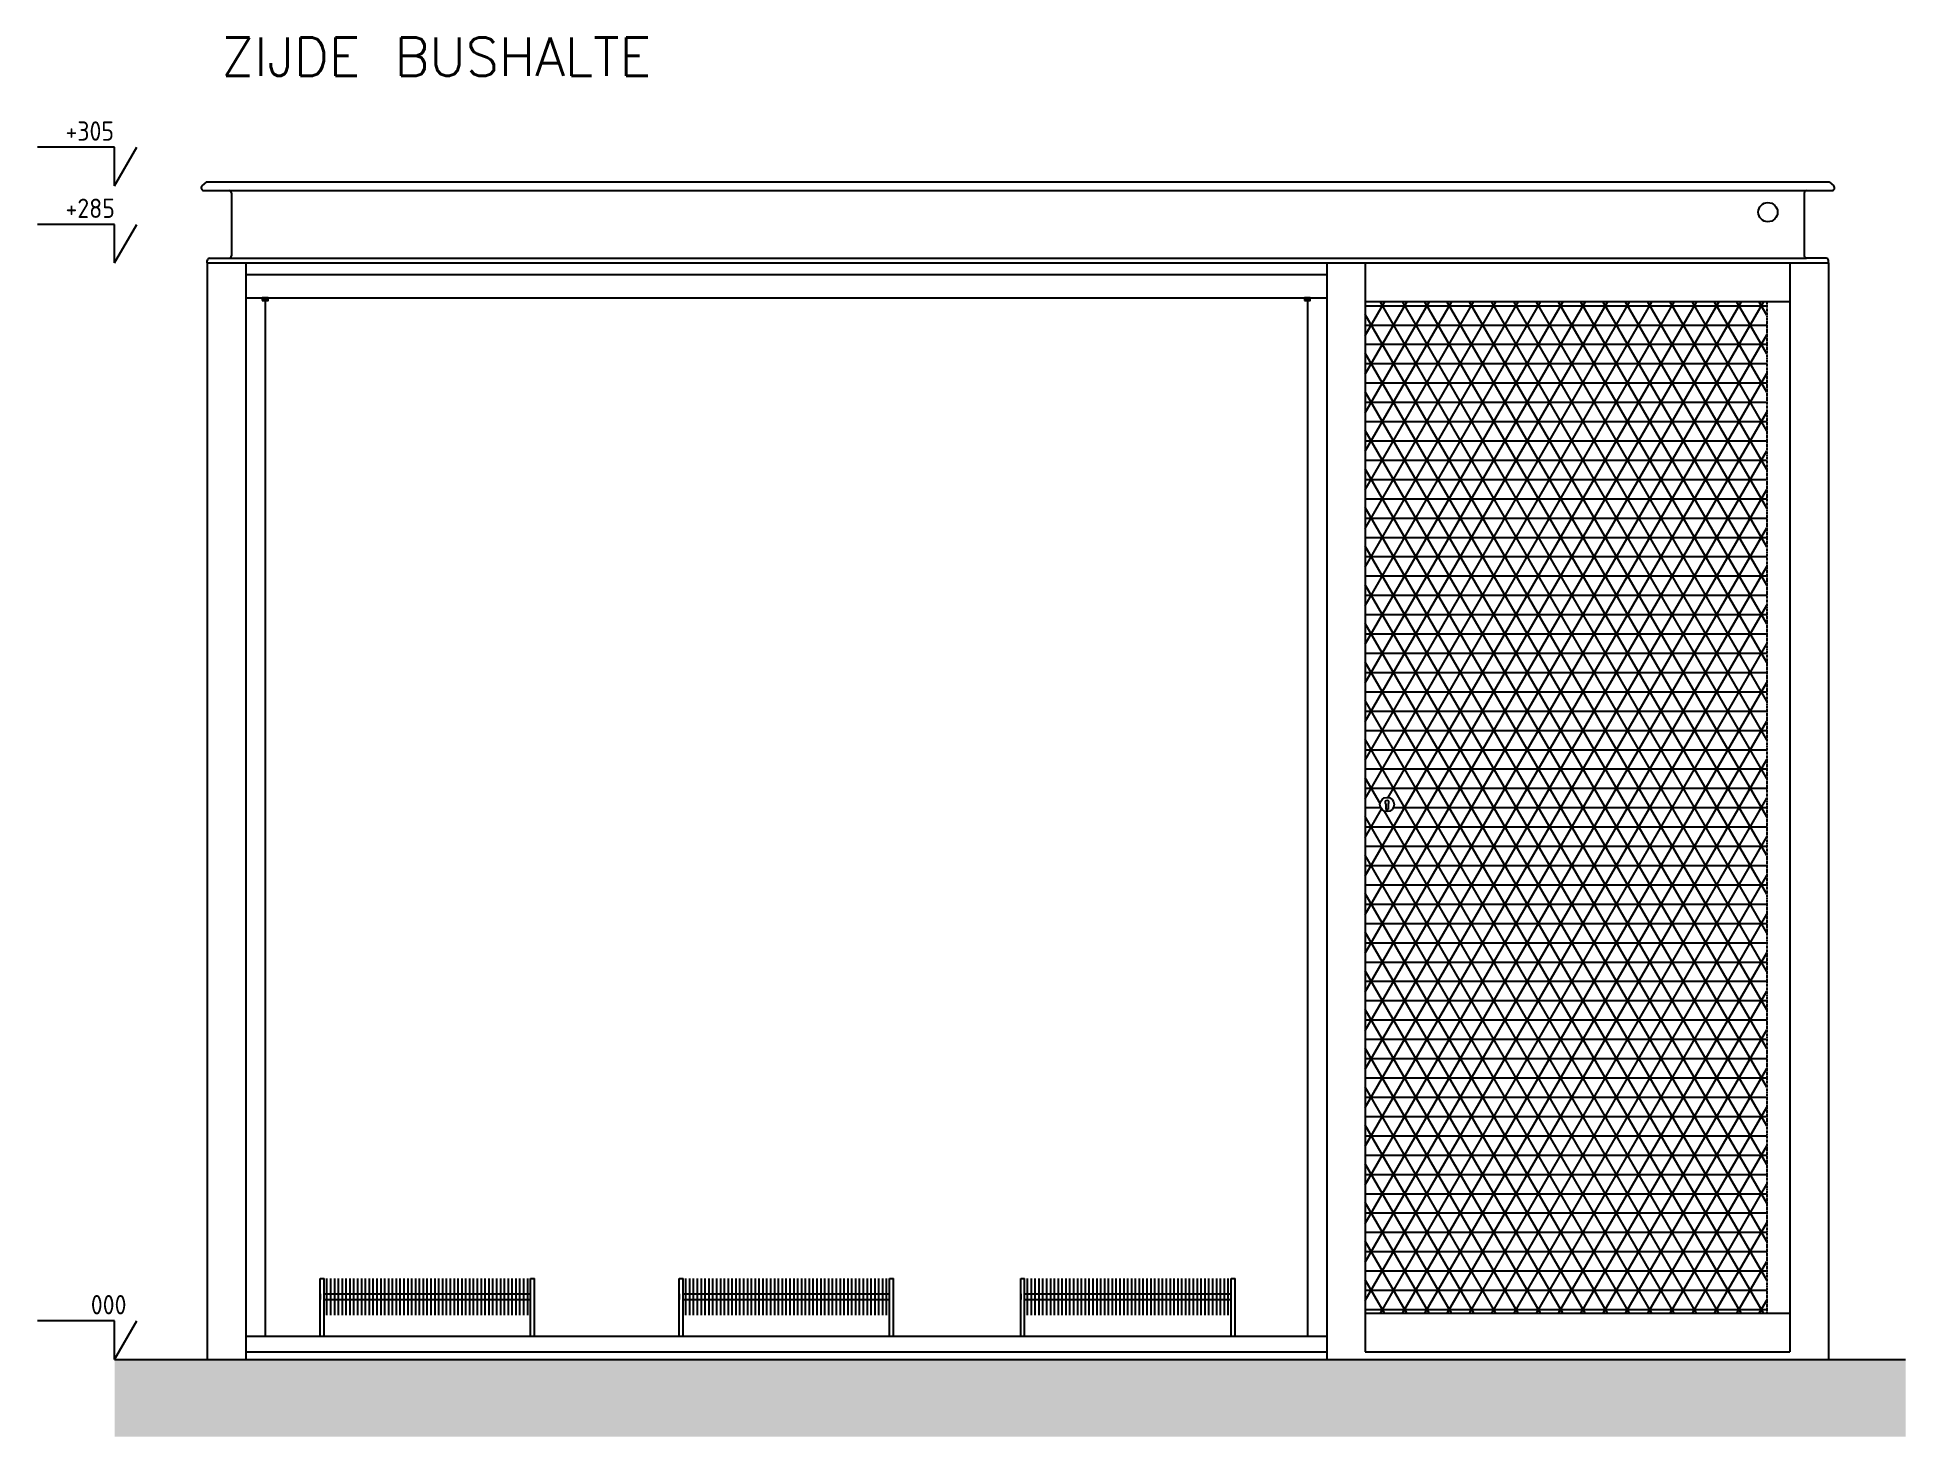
# Model space of a CAD drawing. Header units: centimetres. Extents: x -2527 to 4829, y -303 to 1224.
# Drawn here: x 4345.4 to 4829.4, y -302.9 to 59.5 of the extents above; entities that cross this region are included whole.
import ezdxf

# ---------------------------------------------------------------- set-up
doc = ezdxf.new("R2010")
doc.units = ezdxf.units.CM
doc.header["$MEASUREMENT"] = 0
doc.linetypes.add('DASHDOT', pattern=[1, 0.5, -0.25, 0, -0.25])
doc.linetypes.add('HIDDEN', pattern=[0.375, 0.25, -0.125])
doc.layers.get('0').update_dxf_attribs({"linetype": 'CONTINUOUS'})
for name, color, linetype in [('20-DIM', 2, 'CONTINUOUS'), ('20-TXT-50', 4, 'CONTINUOUS'), ('AANZ', 1, 'CONTINUOUS'), ('AANZ-ONZ', 1, 'HIDDEN'), ('AFWERKING', 1, 'CONTINUOUS'), ('BET-WAND-SOLID', 253, 'CONTINUOUS'), ('MAAIVELD', 3, 'CONTINUOUS'), ('METSELWERK-ONZ', 1, 'HIDDEN')]:
    doc.layers.add(name, color=color, linetype=linetype)
doc.styles.add('20-ST-50', font='txt.shx', dxfattribs={"height": 10})
doc.styles.add('CAAA_VZW', font='ISO')

msp = doc.modelspace()

# ---------------------------------------------------------------- texts
at = {"layer": '20-TXT-50', "style": '20-ST-50'}
msp.add_text('ZIJDE BUSHALTE', height=10, dxfattribs=at).set_placement((4393.02, 49.51))

# ---------------------------------------------------------------- blocks, each defined once
blk = doc.blocks.new('NIVO20')
at = {"color": 0, "linetype": 'ByBlock'}
for p, q in [((0, 0), (-5.77, 10)), ((0, 10), (20, 10)), ((0, 0), (0, 10))]:
    blk.add_line(p, q, dxfattribs=at)
at = {"color": 0, "linetype": 'ByBlock', "style": 'CAAA_VZW'}
blk.add_attdef('NIVO', (0, 11.67), '', height=5, dxfattribs=at)

# ---------------------------------------------------------------- hatches: boundary and pattern name
at = {"layer": 'AANZ'}
h = msp.add_hatch(color=256, dxfattribs=at)
h.paths.add_polyline_path([(4404.41, -7.93), (4403.66, -7.93), (4403.66, -8.63), (4404.41, -8.63)])
h.paths.add_polyline_path([(4405.16, -7.93), (4404.41, -7.93), (4404.41, -8.63), (4405.16, -8.63)])
h = msp.add_hatch(color=256, dxfattribs=at)
h.paths.add_polyline_path([(4674.41, -7.93), (4673.66, -7.93), (4673.66, -8.63), (4674.41, -8.63)])
h.paths.add_polyline_path([(4675.16, -7.93), (4674.41, -7.93), (4674.41, -8.63), (4675.16, -8.63)])
at = {"layer": 'BET-WAND-SOLID', "linetype": 'DASHDOT'}
msp.add_hatch(color=256, dxfattribs=at).paths.add_polyline_path([(4829.41, -282.93), (4365.38, -282.93), (4365.38, -302.93), (4829.41, -302.93)])
at = {"layer": 'METSELWERK-ONZ'}
h = msp.add_hatch(dxfattribs=at)
h.set_pattern_fill('NET3', color=256, scale=40)
h.paths.add_polyline_path([(4793.41, -8.92), (4689.41, -8.92), (4689.41, -270.93), (4793.41, -270.93)])
h.paths.add_polyline_path([(4693.22, -139.19, -1), (4696.9, -139.19, -1)], flags=16)
h.paths.add_polyline_path([(4695.36, -140.45), (4694.76, -140.45), (4694.76, -139.02, -3), (4695.36, -139.02)], flags=0)

# ---------------------------------------------------------------- linework, layer by layer
at = {"layer": 'AANZ'}
for p, q in [((4389.2, 22.07), (4388.02, 21.02)), ((4388.52, 19.82), (4810.29, 19.82)), ((4389.2, 22.07), (4809.61, 22.07)), ((4809.61, 22.07), (4810.79, 21.02)), ((4395.66, 19.22), (4395.66, 2.92)), ((4803.16, 19.22), (4803.16, 2.92)), ((4389.41, 1.07), (4389.41, 1.72)), ((4389.41, 1.07), (4809.41, 1.07)), ((4389.41, 1.07), (4389.41, -282.93)), ((4390.01, 2.32), (4803.76, 2.32)), ((4390.01, 2.32), (4395.06, 2.32)), ((4399.41, 1.07), (4399.41, -280.93)), ((4679.41, 1.07), (4679.41, -280.93)), ((4689.41, 1.07), (4689.41, -280.93)), ((4799.41, 1.07), (4799.41, -280.93)), ((4808.81, 2.32), (4803.76, 2.32)), ((4809.41, 1.07), (4809.41, 1.72)), ((4809.41, 1.07), (4809.41, -282.93)), ((4399.41, -1.93), (4679.41, -1.93)), ((4399.41, -1.93), (4399.41, -282.93)), ((4679.41, -1.93), (4679.41, -282.93)), ((4399.41, -7.93), (4679.41, -7.93)), ((4404.41, -7.93), (4404.41, -276.93)), ((4674.41, -7.93), (4674.41, -276.93)), ((4689.57, -8.92), (4799.57, -8.92)), ((4694.76, -139.02), (4694.76, -140.45)), ((4695.36, -139.02), (4695.36, -140.45)), ((4695.36, -140.45), (4694.76, -140.45)), ((4418.66, -261.93), (4419.66, -261.93)), ((4418.66, -276.93), (4418.66, -261.93)), ((4419.66, -276.93), (4419.66, -261.93)), ((4420.41, -271.43), (4420.41, -261.93)), ((4421.41, -271.43), (4421.41, -261.93)), ((4422.41, -271.43), (4422.41, -261.93)), ((4423.41, -271.43), (4423.41, -261.93)), ((4424.41, -271.43), (4424.41, -261.93)), ((4425.41, -271.43), (4425.41, -261.93)), ((4426.41, -271.43), (4426.41, -261.93)), ((4427.41, -271.43), (4427.41, -261.93)), ((4428.41, -271.43), (4428.41, -261.93)), ((4429.41, -271.43), (4429.41, -261.93)), ((4430.41, -271.43), (4430.41, -261.93)), ((4431.41, -271.43), (4431.41, -261.93)), ((4432.41, -271.43), (4432.41, -261.93)), ((4433.41, -271.43), (4433.41, -261.93)), ((4434.41, -271.43), (4434.41, -261.93)), ((4435.41, -271.43), (4435.41, -261.93)), ((4436.41, -271.43), (4436.41, -261.93)), ((4437.41, -271.43), (4437.41, -261.93)), ((4438.41, -271.43), (4438.41, -261.93)), ((4439.41, -271.43), (4439.41, -261.93)), ((4440.41, -271.43), (4440.41, -261.93)), ((4441.41, -271.43), (4441.41, -261.93)), ((4442.41, -271.43), (4442.41, -261.93)), ((4443.41, -271.43), (4443.41, -261.93)), ((4444.41, -271.43), (4444.41, -261.93)), ((4445.41, -271.43), (4445.41, -261.93)), ((4446.41, -271.43), (4446.41, -261.93)), ((4447.41, -271.43), (4447.41, -261.93)), ((4448.41, -271.43), (4448.41, -261.93)), ((4449.41, -271.43), (4449.41, -261.93)), ((4450.41, -271.43), (4450.41, -261.93)), ((4451.41, -271.43), (4451.41, -261.93)), ((4452.41, -271.43), (4452.41, -261.93)), ((4453.41, -271.43), (4453.41, -261.93)), ((4454.41, -271.43), (4454.41, -261.93)), ((4455.41, -271.43), (4455.41, -261.93)), ((4456.41, -271.43), (4456.41, -261.93)), ((4457.41, -271.43), (4457.41, -261.93)), ((4458.41, -271.43), (4458.41, -261.93)), ((4459.41, -271.43), (4459.41, -261.93)), ((4460.41, -271.43), (4460.41, -261.93)), ((4461.41, -271.43), (4461.41, -261.93)), ((4462.41, -271.43), (4462.41, -261.93)), ((4463.41, -271.43), (4463.41, -261.93)), ((4464.41, -271.43), (4464.41, -261.93)), ((4465.41, -271.43), (4465.41, -261.93)), ((4466.41, -271.43), (4466.41, -261.93)), ((4467.41, -271.43), (4467.41, -261.93)), ((4468.41, -271.43), (4468.41, -261.93)), ((4469.41, -271.43), (4469.41, -261.93)), ((4470.41, -271.43), (4470.41, -261.93)), ((4471.41, -271.43), (4471.41, -261.93)), ((4472.41, -271.43), (4472.41, -261.93)), ((4473.16, -261.93), (4474.16, -261.93)), ((4473.16, -276.93), (4473.16, -261.93)), ((4474.16, -276.93), (4474.16, -261.93)), ((4511.66, -276.93), (4511.66, -261.93)), ((4511.66, -261.93), (4512.66, -261.93)), ((4512.66, -276.93), (4512.66, -261.93)), ((4513.41, -271.43), (4513.41, -261.93)), ((4514.41, -271.43), (4514.41, -261.93)), ((4515.41, -271.43), (4515.41, -261.93)), ((4516.41, -271.43), (4516.41, -261.93)), ((4517.41, -271.43), (4517.41, -261.93)), ((4518.41, -271.43), (4518.41, -261.93)), ((4519.41, -271.43), (4519.41, -261.93)), ((4520.41, -271.43), (4520.41, -261.93)), ((4521.41, -271.43), (4521.41, -261.93)), ((4522.41, -271.43), (4522.41, -261.93)), ((4523.41, -271.43), (4523.41, -261.93)), ((4524.41, -271.43), (4524.41, -261.93)), ((4525.41, -271.43), (4525.41, -261.93)), ((4526.41, -271.43), (4526.41, -261.93)), ((4527.41, -271.43), (4527.41, -261.93)), ((4528.41, -271.43), (4528.41, -261.93)), ((4529.41, -271.43), (4529.41, -261.93)), ((4530.41, -271.43), (4530.41, -261.93)), ((4531.41, -271.43), (4531.41, -261.93)), ((4532.41, -271.43), (4532.41, -261.93)), ((4533.41, -271.43), (4533.41, -261.93)), ((4534.41, -271.43), (4534.41, -261.93)), ((4535.41, -271.43), (4535.41, -261.93)), ((4536.41, -271.43), (4536.41, -261.93)), ((4537.41, -271.43), (4537.41, -261.93)), ((4538.41, -271.43), (4538.41, -261.93)), ((4539.41, -271.43), (4539.41, -261.93)), ((4540.41, -271.43), (4540.41, -261.93)), ((4541.41, -271.43), (4541.41, -261.93)), ((4542.41, -271.43), (4542.41, -261.93)), ((4543.41, -271.43), (4543.41, -261.93)), ((4544.41, -271.43), (4544.41, -261.93)), ((4545.41, -271.43), (4545.41, -261.93)), ((4546.41, -271.43), (4546.41, -261.93)), ((4547.41, -271.43), (4547.41, -261.93)), ((4548.41, -271.43), (4548.41, -261.93)), ((4549.41, -271.43), (4549.41, -261.93)), ((4550.41, -271.43), (4550.41, -261.93)), ((4551.41, -271.43), (4551.41, -261.93)), ((4552.41, -271.43), (4552.41, -261.93)), ((4553.41, -271.43), (4553.41, -261.93)), ((4554.41, -271.43), (4554.41, -261.93)), ((4555.41, -271.43), (4555.41, -261.93)), ((4556.41, -271.43), (4556.41, -261.93)), ((4557.41, -271.43), (4557.41, -261.93)), ((4558.41, -271.43), (4558.41, -261.93)), ((4559.41, -271.43), (4559.41, -261.93)), ((4560.41, -271.43), (4560.41, -261.93)), ((4561.41, -271.43), (4561.41, -261.93)), ((4562.41, -271.43), (4562.41, -261.93)), ((4563.41, -271.43), (4563.41, -261.93)), ((4564.41, -271.43), (4564.41, -261.93)), ((4565.41, -271.43), (4565.41, -261.93)), ((4566.16, -276.93), (4566.16, -261.93)), ((4566.16, -261.93), (4567.16, -261.93)), ((4567.16, -276.93), (4567.16, -261.93)), ((4600.16, -261.93), (4601.16, -261.93)), ((4600.16, -276.93), (4600.16, -261.93)), ((4601.16, -276.93), (4601.16, -261.93)), ((4601.91, -271.43), (4601.91, -261.93)), ((4602.91, -271.43), (4602.91, -261.93)), ((4603.91, -271.43), (4603.91, -261.93)), ((4604.91, -271.43), (4604.91, -261.93)), ((4605.91, -271.43), (4605.91, -261.93)), ((4606.91, -271.43), (4606.91, -261.93)), ((4607.91, -271.43), (4607.91, -261.93)), ((4608.91, -271.43), (4608.91, -261.93)), ((4609.91, -271.43), (4609.91, -261.93)), ((4610.91, -271.43), (4610.91, -261.93)), ((4611.91, -271.43), (4611.91, -261.93)), ((4612.91, -271.43), (4612.91, -261.93)), ((4613.91, -271.43), (4613.91, -261.93)), ((4614.91, -271.43), (4614.91, -261.93)), ((4615.91, -271.43), (4615.91, -261.93)), ((4616.91, -271.43), (4616.91, -261.93)), ((4617.91, -271.43), (4617.91, -261.93)), ((4618.91, -271.43), (4618.91, -261.93)), ((4619.91, -271.43), (4619.91, -261.93)), ((4620.91, -271.43), (4620.91, -261.93)), ((4621.91, -271.43), (4621.91, -261.93)), ((4622.91, -271.43), (4622.91, -261.93)), ((4623.91, -271.43), (4623.91, -261.93)), ((4624.91, -271.43), (4624.91, -261.93)), ((4625.91, -271.43), (4625.91, -261.93)), ((4626.91, -271.43), (4626.91, -261.93)), ((4627.91, -271.43), (4627.91, -261.93)), ((4628.91, -271.43), (4628.91, -261.93)), ((4629.91, -271.43), (4629.91, -261.93)), ((4630.91, -271.43), (4630.91, -261.93)), ((4631.91, -271.43), (4631.91, -261.93)), ((4632.91, -271.43), (4632.91, -261.93)), ((4633.91, -271.43), (4633.91, -261.93)), ((4634.91, -271.43), (4634.91, -261.93)), ((4635.91, -271.43), (4635.91, -261.93)), ((4636.91, -271.43), (4636.91, -261.93)), ((4637.91, -271.43), (4637.91, -261.93)), ((4638.91, -271.43), (4638.91, -261.93)), ((4639.91, -271.43), (4639.91, -261.93)), ((4640.91, -271.43), (4640.91, -261.93)), ((4641.91, -271.43), (4641.91, -261.93)), ((4642.91, -271.43), (4642.91, -261.93)), ((4643.91, -271.43), (4643.91, -261.93)), ((4644.91, -271.43), (4644.91, -261.93)), ((4645.91, -271.43), (4645.91, -261.93)), ((4646.91, -271.43), (4646.91, -261.93)), ((4647.91, -271.43), (4647.91, -261.93)), ((4648.91, -271.43), (4648.91, -261.93)), ((4649.91, -271.43), (4649.91, -261.93)), ((4650.91, -271.43), (4650.91, -261.93)), ((4651.91, -271.43), (4651.91, -261.93)), ((4652.91, -271.43), (4652.91, -261.93)), ((4653.91, -271.43), (4653.91, -261.93)), ((4654.66, -261.93), (4655.66, -261.93)), ((4654.66, -276.93), (4654.66, -261.93)), ((4655.66, -276.93), (4655.66, -261.93)), ((4689.52, -270.93), (4799.52, -270.93)), ((4399.41, -276.93), (4504.41, -276.93)), ((4399.41, -276.93), (4679.41, -276.93)), ((4507.41, -276.93), (4565.41, -276.93)), ((4568.41, -276.93), (4590.41, -276.93)), ((4593.41, -276.93), (4651.41, -276.93)), ((4654.41, -276.93), (4679.41, -276.93)), ((4399.41, -280.93), (4679.41, -280.93)), ((4689.41, -280.93), (4799.41, -280.93))]:
    msp.add_line(p, q, dxfattribs=at)
for points in [[(4403.66, -8.63), (4405.16, -8.63), (4405.16, -7.93), (4403.66, -7.93)], [(4673.66, -8.63), (4675.16, -8.63), (4675.16, -7.93), (4673.66, -7.93)]]:
    msp.add_lwpolyline(points, close=True, dxfattribs=at)
for points in [[(4418.66, -265.93), (4418.66, -267.43)], [(4419.66, -265.93), (4473.16, -265.93)], [(4474.16, -267.43), (4474.16, -265.93)], [(4511.66, -265.93), (4511.66, -267.43)], [(4512.66, -265.93), (4566.16, -265.93)], [(4567.16, -267.43), (4567.16, -265.93)], [(4600.16, -265.93), (4600.16, -267.43)], [(4601.16, -265.93), (4654.66, -265.93)], [(4655.66, -267.43), (4655.66, -265.93)], [(4419.66, -267.43), (4473.16, -267.43)], [(4512.66, -267.43), (4566.16, -267.43)], [(4601.16, -267.43), (4654.66, -267.43)]]:
    msp.add_lwpolyline(points, dxfattribs=at)
msp.add_circle((4793.73, 14.23), 2.5, dxfattribs=at)
for centre, radius, start, end in [((4388.52, 20.52), 0.7, 134.9035, 270), ((4395.06, 19.22), 0.6, 0, 90), ((4803.76, 19.22), 0.6, 90, 180), ((4810.29, 20.52), 0.7, 270, 45.0965), ((4390.01, 1.72), 0.6, 90, 180), ((4395.06, 2.92), 0.6, 270, 360), ((4803.76, 2.92), 0.6, 180, 270), ((4808.81, 1.72), 0.6, 0, 90), ((4695.06, -138.62), 0.5, 306.8699, 233.1301)]:
    msp.add_arc(centre, radius, start, end, dxfattribs=at)
at = {"layer": 'AANZ-ONZ'}
msp.add_line((4793.41, -8.92), (4793.41, -270.93), dxfattribs=at)
at = {"layer": 'AFWERKING'}
msp.add_circle((4695.06, -139.19), 1.84, dxfattribs=at)
at = {"layer": 'MAAIVELD'}
msp.add_line((4365.38, -282.93), (4829.41, -282.93), dxfattribs=at)

# ---------------------------------------------------------------- block references
at = {"layer": '20-DIM'}
ref = msp.add_blockref('NIVO20', (4365.38, 21.07), dxfattribs=dict(at, xscale=-1))
ref.add_attrib('NIVO', '+305', (4352.67, 32.74), dxfattribs={"layer": '0', "color": 0, "linetype": 'ByBlock', "height": 5, "style": 'CAAA_VZW'})
ref = msp.add_blockref('NIVO20', (4365.38, 1.07), dxfattribs=dict(at, xscale=-1))
ref.add_attrib('NIVO', '+285', (4352.67, 12.74), dxfattribs={"layer": '0', "color": 0, "linetype": 'ByBlock', "height": 5, "style": 'CAAA_VZW'})
ref = msp.add_blockref('NIVO20', (4365.38, -282.93), dxfattribs=dict(at, xscale=-1))
ref.add_attrib('NIVO', ' 000', (4356.37, -271.26), dxfattribs={"layer": '0', "color": 0, "linetype": 'ByBlock', "height": 5, "style": 'CAAA_VZW'})

msp.set_redraw_order([(e.dxf.handle, doc.entitydb.next_handle()) for e in msp.query("TEXT MTEXT ATTDEF DIMENSION ARC_DIMENSION")])  # texts and dimensions are drawn at this point

doc.saveas('drawing.dxf')
